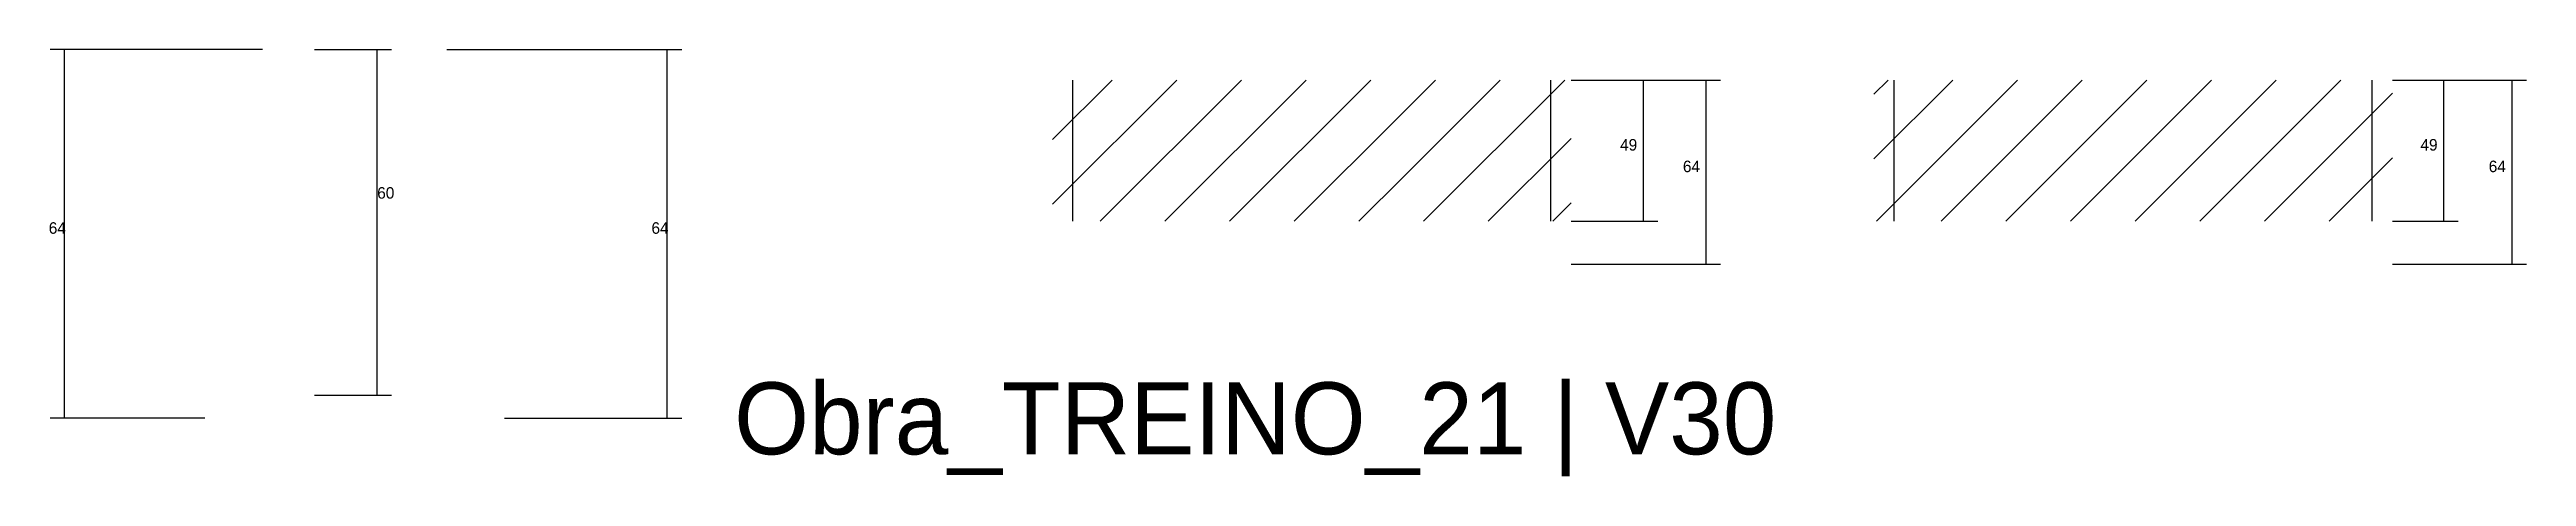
# Model space of a CAD drawing. Header units: metres. Extents: x -2848 to 21926, y -45195 to 1016.
# Drawn here: x 12562 to 13422, y -27618 to -27469 of the extents above; entities that cross this region are included whole.
import ezdxf

# ---------------------------------------------------------------- set-up
doc = ezdxf.new("R2010")
doc.units = ezdxf.units.M
for name, color, linetype in [('COTA', 4, 'Continuous'), ('Cota Seção (2x)', 4, 'Continuous'), ('Hachura', 253, 'Continuous'), ('LABEL_ID', 3, 'Continuous'), ('SARR_2.2x7', 40, 'Continuous')]:
    doc.layers.add(name, color=color, linetype=linetype)

msp = doc.modelspace()

# ---------------------------------------------------------------- texts
at = {"layer": 'COTA'}
for s, p in [('49', (13107.5, -27504.5)), ('49', (13385.3, -27504.5)), ('64', (13129.3, -27512)), ('64', (13409, -27512)), ('64', (12562.1, -27533.4)), ('64', (12771.3, -27533.4))]:
    msp.add_text(s, height=4, dxfattribs=at).set_placement(p)
at = {"layer": 'Cota Seção (2x)'}
msp.add_text('60', height=4, dxfattribs=at).set_placement((12676.1, -27521.2))
at = {"layer": 'LABEL_ID'}
msp.add_text('Obra_TREINO_21 | V30', height=25, dxfattribs=at).set_placement((12800, -27610))

# ---------------------------------------------------------------- hatches: boundary and pattern name
at = {"layer": 'Hachura'}
h = msp.add_hatch(dxfattribs=at)
h.set_pattern_fill('ANSI31', scale=5)
h.paths.add_polyline_path([(12910.5, -27480), (12910.5, -27529), (13032.5, -27529), (13032.5, -27480)])
h = msp.add_hatch(dxfattribs=at)
h.set_pattern_fill('ANSI31', scale=5)
h.paths.add_polyline_path([(13090.5, -27480), (13032.5, -27480), (13032.5, -27529), (13090.5, -27529)])
h = msp.add_hatch(dxfattribs=at)
h.set_pattern_fill('ANSI31', scale=5)
h.paths.add_polyline_path([(13253.6, -27480), (13195.6, -27480), (13195.6, -27529), (13253.6, -27529)])
h = msp.add_hatch(dxfattribs=at)
h.set_pattern_fill('ANSI31', scale=5)
h.paths.add_polyline_path([(13375.6, -27480), (13253.6, -27480), (13253.6, -27529), (13375.6, -27529)])

# ---------------------------------------------------------------- linework, layer by layer
at = {"layer": 'COTA'}
for p, q in [((12636.3, -27469.4), (12562.6, -27469.4)), ((12567.6, -27597.4), (12567.6, -27469.4)), ((12700.3, -27469.4), (12781.8, -27469.4)), ((12776.8, -27597.4), (12776.8, -27469.4)), ((13090.5, -27480), (13120.6, -27480)), ((13090.5, -27480), (13142.4, -27480)), ((13115.6, -27529), (13115.6, -27480)), ((13137.4, -27544), (13137.4, -27480)), ((13375.6, -27480), (13398.4, -27480)), ((13375.6, -27480), (13422.1, -27480)), ((13393.4, -27529), (13393.4, -27480)), ((13417.1, -27544), (13417.1, -27480)), ((13090.5, -27529), (13120.6, -27529)), ((13375.6, -27529), (13398.4, -27529)), ((13090.5, -27544), (13142.4, -27544)), ((13375.6, -27544), (13422.1, -27544)), ((12616.3, -27597.4), (12562.6, -27597.4)), ((12720.3, -27597.4), (12781.8, -27597.4))]:
    msp.add_line(p, q, dxfattribs=at)
at = {"layer": 'Cota Seção (2x)'}
for p, q in [((12654.3, -27469.4), (12681.1, -27469.4)), ((12676.1, -27589.4), (12676.1, -27469.4)), ((12654.3, -27589.4), (12681.1, -27589.4))]:
    msp.add_line(p, q, dxfattribs=at)
at = {"layer": 'SARR_2.2x7'}
for p, q in [((12917.5, -27529), (12917.5, -27480)), ((13083.5, -27529), (13083.5, -27480)), ((13202.6, -27529), (13202.6, -27480)), ((13368.6, -27529), (13368.6, -27480))]:
    msp.add_line(p, q, dxfattribs=at)

msp.set_redraw_order([(e.dxf.handle, doc.entitydb.next_handle()) for e in msp.query("TEXT MTEXT ATTDEF DIMENSION ARC_DIMENSION")])  # texts and dimensions are drawn at this point

doc.saveas('drawing.dxf')
